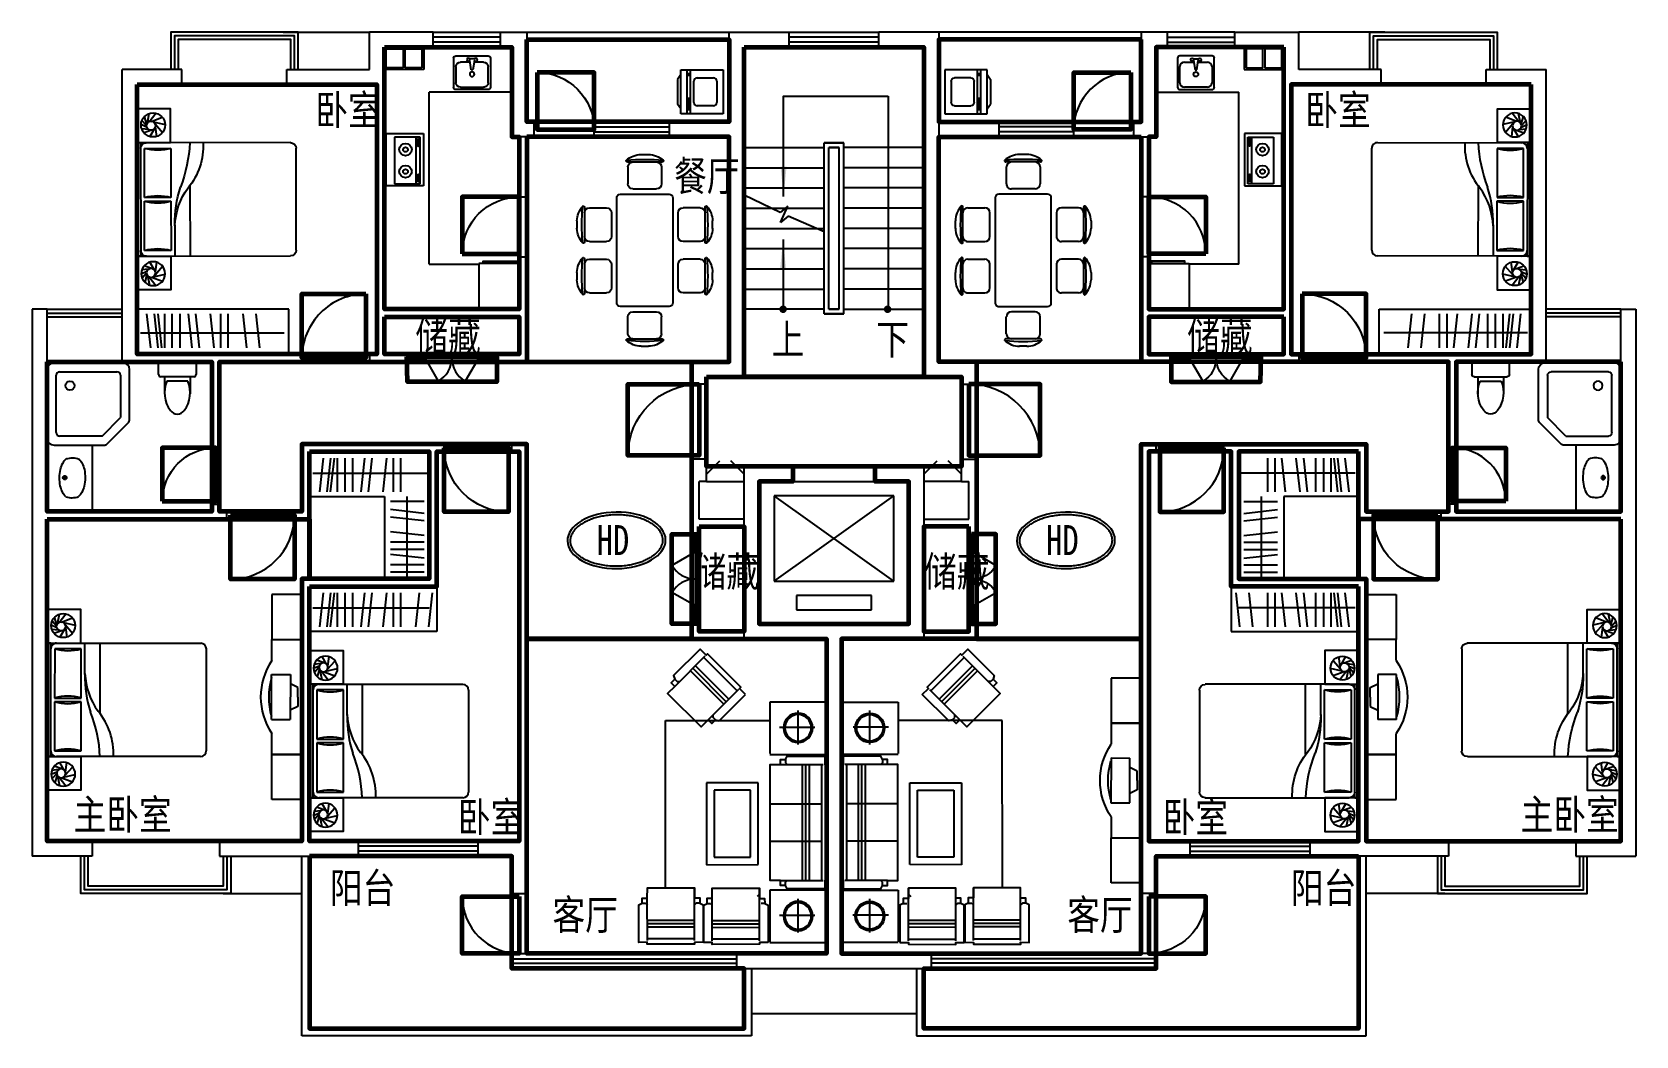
# Model space of a CAD drawing. Extents: x -631100 to -609700, y -675754 to -662354.
import ezdxf
from ezdxf.enums import TextEntityAlignment as Align

# ---------------------------------------------------------------- set-up
doc = ezdxf.new("R2010")
doc.units = 0
doc.header["$LTSCALE"] = 1000
doc.header["$MEASUREMENT"] = 0
doc.linetypes.add('HIDDEN2', pattern=[4, 3, -1])
doc.layers.get('0').update_dxf_attribs({"linetype": 'CONTINUOUS'})
for name, color, linetype in [('F', 8, 'CONTINUOUS'), ('F1', 223, 'CONTINUOUS'), ('FUR', 8, 'CONTINUOUS'), ('PUB_TEXT', 7, 'CONTINUOUS'), ('STAIR', 3, 'CONTINUOUS'), ('WALL', 2, 'CONTINUOUS'), ('WINDOW', 4, 'CONTINUOUS'), ('WINDOW_TEXT', 7, 'CONTINUOUS'), ('厨卫', 223, 'CONTINUOUS')]:
    doc.layers.add(name, color=color, linetype=linetype)
for name, color, linetype, lineweight in [('GT_储藏间', 50, 'CONTINUOUS', 60), ('GT_卧室', 1, 'CONTINUOUS', 60), ('GT_卫生间', 5, 'CONTINUOUS', 60), ('GT_厨房', 4, 'CONTINUOUS', 60), ('GT_客厅', 2, 'CONTINUOUS', 60), ('GT_楼梯', 130, 'CONTINUOUS', 60), ('GT_电梯', 150, 'CONTINUOUS', 60), ('GT_衣帽间', 90, 'CONTINUOUS', 60), ('GT_过道', 30, 'CONTINUOUS', 60), ('GT_门', 3, 'CONTINUOUS', 60), ('GT_阳台', 6, 'CONTINUOUS', 60), ('GT_餐厅', 3, 'CONTINUOUS', 60)]:
    doc.layers.add(name, color=color, linetype=linetype, lineweight=lineweight)
doc.styles.add('-黑体', font='simhei.ttf', dxfattribs={"width": 0.8})
doc.styles.add('DIM_FONT', font='ZBTXT.shx', dxfattribs={"width": 0.8})
doc.styles.add('SIMPLEX', font='SIMPLEX.SHX')

msp = doc.modelspace()

# ---------------------------------------------------------------- texts
at = {"layer": 'F1', "width": 0.8, "flags": 9}
for tag, s in [('XSIZE', '700'), ('YSIZE', '500')]:
    msp.add_attdef(tag, (-626377, -664057), s, height=0.5, rotation=90, dxfattribs=at)
at = {"layer": 'F1', "text_generation_flag": 4, "width": 0.8, "flags": 9}
for tag, s in [('XSIZE', '700'), ('YSIZE', '500')]:
    msp.add_attdef(tag, (-614424, -664057), s, height=0.5, rotation=90, dxfattribs=at)
at = {"layer": 'PUB_TEXT', "style": '-黑体', "width": 0.8}
for s, p in [('卧室', (-627322, -663594)), ('卧室', (-614113, -663594)), ('餐厅', (-622534, -664475)), ('上', (-621233, -666656)), ('下', (-619837, -666656)), ('HD', (-623568, -669335, 0)), ('HD', (-617571, -669335, 0)), ('储藏', (-622273, -669755)), ('储藏', (-619198, -669755)), ('主卧室', (-630547, -673000)), ('卧室', (-625419, -673033)), ('卧室', (-616016, -673033)), ('主卧室', (-611239, -673000)), ('阳台', (-627126, -673978)), ('阳台', (-614303, -673978)), ('客厅', (-624157, -674337)), ('客厅', (-617288, -674337))]:
    msp.add_text(s, height=400, rotation=0, dxfattribs=at).set_placement(p)
for p in [(-625550, -666404), (-615251, -666404)]:
    msp.add_text('储藏', height=400, rotation=0, dxfattribs=at).set_placement(p, align=Align.MIDDLE)

# ---------------------------------------------------------------- blocks, each defined once
blk = doc.blocks.new('W')
at = {"linetype": 'ByBlock'}
for p, q in [((0, 0), (0, 568.1)), ((0, 568.1), (589.95, 568.1)), ((109.25, 218.5), (109.25, 437)), ((152.95, 480.7), (437, 480.7)), ((480.7, 437), (480.7, 218.5)), ((589.95, 568.1), (589.95, 0)), ((589.95, 131.1), (0, 131.1)), ((589.95, 87.4), (0, 87.4)), ((589.95, 0), (0, 0)), ((87.4, 109.25), (43.7, 109.25)), ((65.55, 0), (131.1, -43.7)), ((437, 174.8), (152.95, 174.8)), ((546.25, 109.25), (371.45, 109.25)), ((524.4, 0), (458.85, -43.7)), ((131.1, -43.7), (458.85, -43.7))]:
    blk.add_line(p, q, dxfattribs=at)
for centre, start, end in [((152.95, 437), 90, 180), ((437, 437), 0, 90), ((152.95, 218.5), 180, 270), ((437, 218.5), 270, 0)]:
    blk.add_arc(centre, 43.7, start, end, dxfattribs=at)
blk = doc.blocks.new('A$C64F41B9B')
at = {"layer": 'F1'}
for p, q in [((513, 257), (516, 255)), ((516, 251), (516, 254))]:
    blk.add_line(p, q, dxfattribs=at)
for points in [[(12, 256, 0.172546), (14, 87, 0.726395)], [(12, 256, -0.098208), (73, 303, -0.066287), (156, 332, -0.052428), (266, 342, -0.052428), (376, 330, -0.066287), (459, 300, -0.093876), (516, 254, -0.171377)], [(518, 252, -0.172546), (514, 82, -0.726395)], [(513, 82, -0.091341), (457, 39, -0.066287), (374, 11, -0.052428), (263, 0, -0.052428), (153, 13, -0.066287), (70, 43, -0.091756), (14, 87, -0.171377)]]:
    blk.add_lwpolyline(points, format="xyb", dxfattribs=at)
for radius in [25, 15]:
    blk.add_circle((266, 272), radius, dxfattribs=at)
blk.add_arc((515, 254), 1, 359.4693, 48.1469, dxfattribs=at)
at = {"layer": 'F1', "style": 'DIM_FONT', "oblique": -180, "text_generation_flag": 4, "width": 0.8, "flags": 9}
for tag in ['XSIZE', 'YSIZE', 'XSIZE', 'YSIZE']:
    blk.add_attdef(tag, (266, 342), '', height=0.5, rotation=179.4693, dxfattribs=at)
blk = doc.blocks.new('A$C6A1B0631')
at = {"layer": 'F1'}
for p, q in [((0, 527), (0, 667)), ((30, 697), (470, 697)), ((500, 667), (500, 527)), ((470, 497), (30, 497)), ((80, 497), (80, 267)), ((390, 437), (110, 437)), ((420, 497), (420, 267))]:
    blk.add_line(p, q, dxfattribs=at)
for centre, radius, start, end in [((30, 667), 30, 90, 180), ((470, 667), 30, 0, 90), ((30, 527), 30, 180, 270), ((477, 284), 398, 157.4505, 216.6381), ((23, 284), 398, 323.3619, 22.5495), ((470, 527), 30, 270, 0), ((250, 108), 110, 213.4509, 326.5491)]:
    blk.add_arc(centre, radius, start, end, dxfattribs=at)
blk = doc.blocks.new('A$C505D2F39')
at = {"layer": 'F1'}
for p, q in [((526, 301), (0, 301)), ((0, 301), (0, 0)), ((250, 276), (25, 276)), ((25, 276), (25, 25)), ((250, 25), (250, 276)), ((501, 276), (276, 276)), ((276, 276), (276, 25)), ((501, 25), (501, 276)), ((526, 0), (526, 301)), ((0, 0), (526, 0)), ((25, 25), (250, 25)), ((276, 25), (501, 25))]:
    blk.add_line(p, q, dxfattribs=at)
blk = doc.blocks.new('M_E31EAW')
at = {"color": 0, "linetype": 'ByBlock'}
for p, q in [((0, 215), (0, -215)), ((419, 245), (31, 245)), ((143, 215), (358, 215)), ((450, -215), (450, 215)), ((41, -31), (41, 31)), ((184, 10), (61, 31)), ((82, 26), (82, 153)), ((184, -10), (184, 10)), ((419, 153), (419, -153)), ((61, -31), (184, -10)), ((82, -153), (82, -26)), ((31, -245), (419, -245)), ((358, -215), (143, -215))]:
    blk.add_line(p, q, dxfattribs=at)
for centre, radius in [((51, 51), 20.5), ((245, 0), 30.7), ((51, -51), 20.5)]:
    blk.add_circle(centre, radius, dxfattribs=at)
for centre, radius, start, end in [((31, 215), 30.7, 90, 180), ((143, 153), 61.4, 90, 180), ((358, 153), 61.4, 0, 90), ((419, 215), 30.7, 0, 90), ((143, -153), 61.4, 180, 270), ((358, -153), 61.4, 270, 0), ((31, -215), 30.7, 180, 270), ((419, -215), 30.7, 270, 0)]:
    blk.add_arc(centre, radius, start, end, dxfattribs=at)
at = {"style": 'DIM_FONT', "width": 0.8, "flags": 9}
for tag in ['XSIZE', 'YSIZE']:
    blk.add_attdef(tag, (0, 0), '', height=0.5, dxfattribs=at)
blk = doc.blocks.new('A$C11B17B17')
at = {"layer": 'FUR'}
for p, q in [((887, 1809), (986, 1809)), ((1574, 1809), (1673, 1809)), ((707, 1709), (1167, 1709)), ((712, 1641), (712, 1416)), ((1162, 1641), (1162, 1416)), ((1393, 1709), (1853, 1709)), ((1398, 1641), (1398, 1416)), ((1848, 1641), (1848, 1416)), ((779, 1349), (1094, 1349)), ((1466, 1349), (1781, 1349)), ((100, 1134), (100, 674)), ((167, 1129), (392, 1129)), ((530, 1229), (530, 579)), ((1980, 1279), (580, 1279)), ((2030, 579), (2030, 1229)), ((2392, 1129), (2167, 1129)), ((2460, 1134), (2460, 674)), ((0, 954), (0, 855)), ((460, 1062), (460, 747)), ((2100, 1062), (2100, 747)), ((2560, 954), (2560, 855)), ((167, 679), (392, 679)), ((2392, 679), (2167, 679)), ((580, 529), (1980, 529)), ((1094, 460), (779, 460)), ((1781, 460), (1466, 460)), ((712, 167), (712, 392)), ((1162, 167), (1162, 392)), ((1398, 167), (1398, 392)), ((1848, 167), (1848, 392)), ((1167, 100), (707, 100)), ((986, 0), (887, 0)), ((1853, 100), (1393, 100)), ((1673, 0), (1574, 0))]:
    blk.add_line(p, q, dxfattribs=at)
for centre, radius, start, end in [((697, 1725), 10, 130.7265, 202.67), ((707, 1729), 20, 202.67, 270), ((897, 1493), 316, 91.7651, 130.7265), ((937, -969), 2713, 84.8023, 95.1977), ((976, 1493), 316, 49.2735, 88.2349), ((1167, 1729), 20, 270, 337.33), ((1176, 1725), 10, 337.33, 49.2735), ((1384, 1725), 10, 130.7265, 202.67), ((1393, 1729), 20, 202.67, 270), ((1584, 1493), 316, 91.7651, 130.7265), ((1623, -969), 2713, 84.8023, 95.1977), ((1663, 1493), 316, 49.2735, 88.2349), ((1853, 1729), 20, 270, 337.33), ((1863, 1725), 10, 337.33, 49.2735), ((779, 1641), 67.5, 90, 180), ((1094, 1641), 67.5, 0, 90), ((1466, 1641), 67.5, 90, 180), ((1781, 1641), 67.5, 0, 90), ((779, 1416), 67.5, 180, 270), ((1094, 1416), 67.5, 270, 0), ((1466, 1416), 67.5, 180, 270), ((1781, 1416), 67.5, 270, 0), ((315, 944), 316, 139.2735, 178.2349), ((2778, 904), 2713, 174.8023, 185.1977), ((84, 1143), 10, 67.33, 139.2735), ((80, 1134), 20, 0, 67.33), ((167, 1062), 67.5, 90, 180), ((392, 1062), 67.5, 0, 90), ((580, 1229), 50, 90, 180), ((1980, 1229), 50, 0, 90), ((2167, 1062), 67.5, 90, 180), ((2392, 1062), 67.5, 0, 90), ((2480, 1134), 20, 112.67, 180), ((2476, 1143), 10, 40.7265, 112.67), ((-218, 904), 2713, 354.8023, 5.1977), ((2245, 944), 316, 1.7651, 40.7265), ((315, 864), 316, 181.7651, 220.7265), ((84, 665), 10, 220.7265, 292.67), ((80, 674), 20, 292.67, 0), ((167, 747), 67.5, 180, 270), ((392, 747), 67.5, 270, 0), ((2167, 747), 67.5, 180, 270), ((2392, 747), 67.5, 270, 0), ((2480, 674), 20, 180, 247.33), ((2476, 665), 10, 247.33, 319.2735), ((2245, 864), 316, 319.2735, 358.2349), ((580, 579), 50, 180, 270), ((779, 392), 67.5, 90, 180), ((1094, 392), 67.5, 0, 90), ((1466, 392), 67.5, 90, 180), ((1781, 392), 67.5, 0, 90), ((1980, 579), 50, 270, 0), ((697, 84), 10, 157.33, 229.2735), ((707, 80), 20, 90, 157.33), ((937, 2778), 2713, 264.8023, 275.1977), ((897, 315), 316, 229.2735, 268.2349), ((779, 167), 67.5, 180, 270), ((976, 315), 316, 271.7651, 310.7265), ((1094, 167), 67.5, 270, 0), ((1167, 80), 20, 22.67, 90), ((1176, 84), 10, 310.7265, 22.67), ((1384, 84), 10, 157.33, 229.2735), ((1393, 80), 20, 90, 157.33), ((1623, 2778), 2713, 264.8023, 275.1977), ((1584, 315), 316, 229.2735, 268.2349), ((1466, 167), 67.5, 180, 270), ((1663, 315), 316, 271.7651, 310.7265), ((1781, 167), 67.5, 270, 0), ((1853, 80), 20, 22.67, 90), ((1863, 84), 10, 310.7265, 22.67)]:
    blk.add_arc(centre, radius, start, end, dxfattribs=at)
blk = doc.blocks.new('-CG')
for p, q in [((-370, 366), (384, 366)), ((-370, -333), (-370, 355)), ((7, 232), (7, -220)), ((384, 366), (384, -333)), ((-240, 1), (232, 1)), ((384, -333), (-370, -333))]:
    blk.add_line(p, q)
for radius in [196, 176]:
    blk.add_circle((7, 11), radius)
blk = doc.blocks.new('12PCOU13')
at = {"color": 0, "linetype": 'ByBlock'}
for p, q in [((23, 34), (2, 34)), ((3, -34), (3, 34)), ((10, 34), (10, -34)), ((12, 34), (12, -34)), ((14, 34), (14, -34)), ((24, 35), (23, 34)), ((27, 34), (23, 34)), ((24, 37), (24, 35)), ((33, 11), (3, 11)), ((33, -11), (3, -11)), ((23, -34), (2, -34)), ((27, -34), (23, -34)), ((24, -35), (23, -34)), ((24, -37), (24, -35))]:
    blk.add_line(p, q, dxfattribs=at)
blk.add_lwpolyline([(1, -39), (1, -34), (0, -34), (0, 34), (1, 34), (1, 39), (23, 39), (24, 37), (27, 37), (27, 34), (33, 34), (33, -34), (27, -34), (27, -37), (24, -37), (23, -39)], close=True, dxfattribs=at)
blk = doc.blocks.new('-SOF5')
at = {"xscale": 22.75, "yscale": 22.75, "zscale": 22.75}
blk.add_blockref('12PCOU13', (-6, 890), dxfattribs=at)
blk = doc.blocks.new('A$C4D997442')
at = {"layer": 'FUR', "linetype": 'ByBlock'}
for p, q in [((1504, 3882), (922, 3641)), ((1495, 3903), (1765, 3251)), ((913, 3662), (1130, 3136)), ((982, 3494), (1565, 3735)), ((1000, 3452), (1582, 3693)), ((1017, 3410), (1600, 3651)), ((705, 3547), (123, 3305)), ((696, 3568), (966, 2916)), ((1750, 3467), (1708, 3449)), ((114, 3326), (331, 2801)), ((183, 3158), (766, 3399)), ((201, 3116), (783, 3357)), ((218, 3074), (801, 3315)), ((1083, 3191), (1096, 3220)), ((1721, 3332), (1691, 3344)), ((909, 3114), (879, 3126)), ((951, 3131), (909, 3114)), ((1041, 3173), (1083, 3191)), ((242, 2838), (284, 2855)), ((284, 2855), (297, 2885)), ((2518, 696), (1867, 966)), ((2082, 951), (2065, 909)), ((2065, 909), (2077, 879)), ((2025, 218), (2266, 801)), ((2067, 201), (2308, 783)), ((2109, 183), (2350, 766)), ((2497, 705), (2256, 123)), ((2277, 114), (1752, 331)), ((1789, 242), (1806, 284)), ((1806, 284), (1836, 297))]:
    blk.add_line(p, q, dxfattribs=at)
at = {"layer": 'FUR'}
for p, q in [((1231, 2692), (1867, 2955)), ((1362, 2638), (1813, 2824)), ((1813, 2824), (2155, 1999)), ((1867, 2955), (2285, 1945)), ((1650, 1681), (1231, 2692)), ((1704, 1812), (1362, 2638)), ((2285, 1945), (1650, 1681)), ((2155, 1999), (1704, 1812))]:
    blk.add_line(p, q, dxfattribs=at)
at = {"layer": 'FUR', "linetype": 'HIDDEN2'}
for p, q in [((609, 2768), (1464, 705)), ((1464, 705), (2749, 1237))]:
    blk.add_line(p, q, dxfattribs=at)
at = {"layer": 'FUR', "linetype": 'ByBlock'}
for points in [[(1592, 3968), (1486, 3924), (1478, 3945), (895, 3704), (904, 3683), (799, 3639), (991, 3177), (1041, 3173), (1067, 3110), (1130, 3136), (1183, 3010), (1765, 3251), (1713, 3378), (1776, 3404), (1750, 3467), (1783, 3505)], [(793, 3632), (687, 3589), (679, 3610), (96, 3368), (105, 3347), (0, 3304), (192, 2841), (242, 2838), (268, 2775), (331, 2801), (384, 2675), (966, 2916), (914, 3042), (977, 3068), (951, 3131), (984, 3170)], [(2583, 793), (2539, 687), (2560, 679), (2319, 96), (2298, 105), (2255, 0), (1792, 192), (1789, 242), (1726, 268), (1752, 331), (1626, 384), (1867, 966), (1993, 914), (2019, 977), (2082, 951), (2120, 984)]]:
    blk.add_lwpolyline(points, close=True, dxfattribs=at)
at = {"layer": 'FUR', "rotation": 22.50000000001256}
for p in [(2096, 3780), (3057, 1459)]:
    blk.add_blockref('-CG', p, dxfattribs=at)
at = {"layer": 'FUR', "xscale": -1, "rotation": 22.50000000001256}
blk.add_blockref('-SOF5', (3260, 1960), dxfattribs=at)
blk = doc.blocks.new('M_C5')
for p, q in [((-54, -14), (-154, 45)), ((-71, 21), (-106, 120)), ((-60, 63), (-50, 152)), ((-28, 86), (7, 160)), ((-9, 88), (59, 149)), ((12, 83), (112, 114)), ((26, 75), (152, 50)), ((42, 53), (156, -35)), ((48, 21), (102, -123)), ((-26, -30), (-153, -47)), ((14, -26), (-99, -126)), ((41, -2), (5, -160))]:
    blk.add_line(p, q)
for centre, radius in [((0, 0), 160), ((-11, 28), 60)]:
    blk.add_circle(centre, radius)
at = {"width": 0.8, "flags": 9}
for tag in ['XSIZE', 'YSIZE']:
    blk.add_attdef(tag, (0, 0), '', height=0.5, dxfattribs=at)
blk = doc.blocks.new('A$C20066346')
at = {"layer": 'FUR'}
for p, q in [((0, 2133), (0, 2733)), ((0, 2733), (400, 2733)), ((400, 2733), (400, 2133)), ((0, 600), (0, 2134)), ((0, 2134), (400, 2134)), ((400, 2133), (0, 2133)), ((400, 2134), (400, 1853)), ((400, 880), (400, 600)), ((400, 600), (0, 600)), ((400, 600), (0, 600)), ((0, 600), (0, 0)), ((400, 0), (400, 600)), ((0, 0), (400, 0))]:
    blk.add_line(p, q, dxfattribs=at)
at = {"layer": 'FUR', "linetype": 'ByBlock'}
for p, q in [((54, 1492), (154, 1542)), ((404, 1667), (154, 1667)), ((154, 1067), (154, 1667)), ((404, 1667), (404, 1067)), ((54, 1367), (54, 1492)), ((54, 1367), (54, 1242)), ((54, 1242), (154, 1192)), ((404, 1067), (154, 1067))]:
    blk.add_line(p, q, dxfattribs=at)
at = {"layer": 'FUR'}
blk.add_arc((-315, 1367), 865, 325.7553, 34.2447, dxfattribs=at)
at = {"layer": 'FUR', "linetype": 'ByBlock'}
blk.add_arc((-483, 1367), 925, 343.6295, 16.3705, dxfattribs=at)
blk = doc.blocks.new('BED2')
at = {"layer": 'FUR'}
for p, q in [((-2124, -681), (-2124, 681)), ((-2049, 757), (-126, 757)), ((-101, 681), (-454, 681)), ((-454, 681), (-454, 25)), ((-101, 25), (-101, 681)), ((-50, 757), (-50, -757)), ((-50, 757), (0, 757)), ((0, 757), (0, -757)), ((-707, 177), (-707, -757)), ((-454, 25), (-101, 25)), ((-101, -25), (-454, -25)), ((-454, -25), (-454, -681)), ((-101, -681), (-101, -25)), ((-505, -341), (-505, -757)), ((-126, -757), (-2049, -757)), ((-454, -681), (-101, -681)), ((-50, -757), (0, -757))]:
    blk.add_line(p, q, dxfattribs=at)
for centre, radius, start, end in [((-2049, 681), 75.7, 90, 180), ((6, 719), 892, 177.5673, 219.5461), ((1149, 842), 1857, 182.616, 201.4069), ((-278, 1287), 631, 253.7398, 286.2602), ((-126, 681), 75.7, 0, 90), ((-1432, -394), 928, 2.5398, 36.0403), ((-2088, -320), 1584, 359.2582, 17.8034), ((-278, -580), 631, 73.7398, 106.2602), ((-278, 580), 631, 253.7398, 286.2602), ((-2049, -681), 75.7, 180, 270), ((-278, -1287), 631, 73.7398, 106.2602), ((-126, -681), 75.7, 270, 0)]:
    blk.add_arc(centre, radius, start, end, dxfattribs=at)
blk = doc.blocks.new('_WBLK')
for p, q in [((-0.5, 0.5), (0.5, 0.5)), ((0.5, 0.167), (-0.5, 0.167)), ((0.5, -0.167), (-0.5, -0.167)), ((-0.5, -0.5), (0.5, -0.5))]:
    blk.add_line(p, q)
at = {"layer": 'WINDOW_TEXT', "style": 'SIMPLEX', "flags": 9}
blk.add_attdef('A', text='', height=1, dxfattribs=at).set_placement((0, 1.5), align=Align.MIDDLE)
blk = doc.blocks.new('_ARROW')
blk.add_solid([(0, 0), (-1, 0.1), (-1, -0.1)])
blk = doc.blocks.new('_DBLK')
blk.add_line((-0.45, 0), (-0.45, -0.95))
blk.add_arc((-0.45, 0), 0.95, 270, 0)
at = {"layer": 'WINDOW_TEXT', "style": 'SIMPLEX', "flags": 9}
blk.add_attdef('A', text='', height=1, dxfattribs=at).set_placement((0, 1.5), align=Align.MIDDLE)
blk = doc.blocks.new('M_A7VJZ')
for p, q in [((-0.5, 0), (-0.146, -0.354)), ((0.5, 0), (0.146, -0.354))]:
    blk.add_line(p, q)
blk = doc.blocks.new('M_A8WDW')
for p, q in [((-0.5, 0.011), (-0.299, 0.011)), ((-0.3, 0), (-0.15, -0.26)), ((-0.299, -0.013), (-0.299, 0.013)), ((0.3, 0), (0.15, -0.26)), ((0.299, -0.013), (0.299, 0.013)), ((0.299, 0.011), (0.5, 0.011)), ((-0.5, -0.011), (-0.299, -0.011)), ((0.299, -0.011), (0.5, -0.011))]:
    blk.add_line(p, q)
for centre, start, end in [((-0.3, 0), 300, 0), ((0.3, 0), 180, 240)]:
    blk.add_arc(centre, 0.3, start, end)
blk = doc.blocks.new('M_E27FMO')
at = {"color": 0, "linetype": 'ByBlock'}
for p, q in [((-186, 1), (-550, 1)), ((-600, -49), (-600, -549)), ((-533, -508), (-533, -91)), ((-508, -66), (-200, -66)), ((-66, -199), (-200, -66)), ((-10, -162), (-162, -9)), ((-66, -199), (-66, -508)), ((0, -549), (0, -186)), ((-91, -533), (-508, -533)), ((-550, -599), (-50, -599))]:
    blk.add_line(p, q, dxfattribs=at)
blk.add_circle((-433, -433), 33.3, dxfattribs=at)
for centre, radius, start, end in [((-550, -49), 50, 90, 180), ((-186, -33), 33.3, 45, 90), ((-508, -91), 25, 90, 180), ((-33, -186), 33.3, 0, 45), ((-550, -549), 50, 180, 270), ((-508, -508), 25, 180, 270), ((-91, -508), 25, 270, 0), ((-50, -549), 50, 270, 0)]:
    blk.add_arc(centre, radius, start, end, dxfattribs=at)
at = {"style": 'DIM_FONT', "width": 0.8, "flags": 9}
for tag in ['XSIZE', 'YSIZE']:
    blk.add_attdef(tag, (0, 0), '', height=0.5, dxfattribs=at)

# ---------------------------------------------------------------- linework, layer by layer
at = {"layer": 'F1'}
for p, q in [((-624700, -663154), (-625800, -663154)), ((-625800, -665454), (-625800, -663154)), ((-616100, -663154), (-615000, -663154)), ((-615000, -665454), (-615000, -663154)), ((-625921, -663758), (-626264, -663758)), ((-626264, -663758), (-626264, -664381)), ((-625977, -664381), (-625977, -663758)), ((-625953, -663783), (-625943, -663783)), ((-625928, -663800), (-625945, -663800)), ((-625945, -663800), (-625945, -663865)), ((-625928, -663865), (-625928, -663800)), ((-625921, -664381), (-625921, -663758)), ((-614880, -664381), (-614880, -663758)), ((-614880, -663758), (-614537, -663758)), ((-614872, -663865), (-614872, -663800)), ((-614872, -663800), (-614856, -663800)), ((-614847, -663783), (-614858, -663783)), ((-614856, -663800), (-614856, -663865)), ((-614824, -664381), (-614824, -663758)), ((-614537, -663758), (-614537, -664381)), ((-625955, -663875), (-625943, -663875)), ((-625945, -663865), (-625928, -663865)), ((-614856, -663865), (-614872, -663865)), ((-614846, -663875), (-614858, -663875)), ((-626264, -664381), (-625921, -664381)), ((-625955, -664348), (-625943, -664348)), ((-625953, -664256), (-625943, -664256)), ((-625945, -664273), (-625945, -664338)), ((-625928, -664273), (-625945, -664273)), ((-625945, -664338), (-625928, -664338)), ((-625928, -664338), (-625928, -664273)), ((-614537, -664381), (-614880, -664381)), ((-614872, -664273), (-614856, -664273)), ((-614872, -664338), (-614872, -664273)), ((-614856, -664338), (-614872, -664338)), ((-614847, -664256), (-614858, -664256)), ((-614846, -664348), (-614858, -664348)), ((-614856, -664273), (-614856, -664338)), ((-625800, -665454), (-625140, -665454)), ((-625140, -665444), (-625140, -666054)), ((-624600, -665444), (-625140, -665444)), ((-616200, -665444), (-615660, -665444)), ((-615660, -665444), (-615660, -666054)), ((-615000, -665454), (-615660, -665454)), ((-630300, -667867), (-630300, -668754)), ((-610500, -667867), (-610500, -668754))]:
    msp.add_line(p, q, dxfattribs=at)
at = {"layer": 'F1', "linetype": 'Continuous'}
for p, q in [((-626377, -664407), (-626377, -663707)), ((-626377, -663707), (-625877, -663707)), ((-625877, -663707), (-625877, -664407)), ((-614424, -663707), (-614924, -663707)), ((-614924, -663707), (-614924, -664407)), ((-614424, -664407), (-614424, -663707)), ((-625877, -664407), (-626377, -664407)), ((-614924, -664407), (-614424, -664407))]:
    msp.add_line(p, q, dxfattribs=at)
at = {"layer": 'F1'}
for points in [[(-625953, -663783, 0.259034), (-625957, -663785, 0.076276), (-625962, -663797, 0.036515), (-625964, -663810, 0.026615), (-625965, -663829, 0.026615), (-625964, -663848, 0.036515), (-625962, -663862, 0.076276), (-625957, -663873, 0.259034), (-625953, -663875, 0.078462), (-625952, -663875, 0.056762)], [(-625943, -663783, 0.259034), (-625946, -663785, 0.076276), (-625951, -663797, 0.036515), (-625954, -663810, 0.026615), (-625955, -663829, 0.026615), (-625954, -663848, 0.036515), (-625951, -663862, 0.076276), (-625946, -663873, 0.259034), (-625943, -663875, 0.259034), (-625939, -663873, 0.056762), (-625935, -663865, 0.036515)], [(-625934, -663800, 0.008736), (-625935, -663797, 0.076276), (-625939, -663785, 0.259034), (-625943, -663783, 0.259034)], [(-614867, -663800, -0.008736), (-614866, -663797, -0.076276), (-614861, -663785, -0.259034), (-614858, -663783, -0.259034)], [(-614858, -663783, -0.259034), (-614854, -663785, -0.076276), (-614849, -663797, -0.036515), (-614847, -663810, -0.026615), (-614846, -663829, -0.026615), (-614847, -663848, -0.036515), (-614849, -663862, -0.076276), (-614854, -663873, -0.259034), (-614858, -663875, -0.259034), (-614861, -663873, -0.056762), (-614865, -663865, -0.036515)], [(-614847, -663783, -0.259034), (-614844, -663785, -0.076276), (-614839, -663797, -0.036515), (-614837, -663810, -0.026615), (-614835, -663829, -0.026615), (-614837, -663848, -0.036515), (-614839, -663862, -0.076276), (-614844, -663873, -0.259034), (-614847, -663875, -0.078462), (-614849, -663875, -0.056762)], [(-625953, -664256, 0.259034), (-625957, -664258, 0.076276), (-625962, -664270, 0.036515), (-625964, -664283, 0.026615), (-625965, -664302, 0.026615), (-625964, -664321, 0.036515), (-625962, -664335, 0.076276), (-625957, -664346, 0.259034), (-625953, -664348, 0.078462), (-625952, -664348, 0.056762)], [(-625943, -664256, 0.259034), (-625946, -664258, 0.076276), (-625951, -664270, 0.036515), (-625954, -664283, 0.026615), (-625955, -664302, 0.026615), (-625954, -664321, 0.036515), (-625951, -664335, 0.076276), (-625946, -664346, 0.259034), (-625943, -664348, 0.259034), (-625939, -664346, 0.056762), (-625935, -664338, 0.036515)], [(-625934, -664273, 0.008736), (-625935, -664270, 0.076276), (-625939, -664258, 0.259034), (-625943, -664256, 0.259034)], [(-614867, -664273, -0.008736), (-614866, -664270, -0.076276), (-614861, -664258, -0.259034), (-614858, -664256, -0.259034)], [(-614858, -664256, -0.259034), (-614854, -664258, -0.076276), (-614849, -664270, -0.036515), (-614847, -664283, -0.026615), (-614846, -664302, -0.026615), (-614847, -664321, -0.036515), (-614849, -664335, -0.076276), (-614854, -664346, -0.259034), (-614858, -664348, -0.259034), (-614861, -664346, -0.056762), (-614865, -664338, -0.036515)], [(-614847, -664256, -0.259034), (-614844, -664258, -0.076276), (-614839, -664270, -0.036515), (-614837, -664283, -0.026615), (-614835, -664302, -0.026615), (-614837, -664321, -0.036515), (-614839, -664335, -0.076276), (-614844, -664346, -0.259034), (-614847, -664348, -0.078462), (-614849, -664348, -0.056762)]]:
    msp.add_lwpolyline(points, format="xyb", dxfattribs=at)
for points in [[(-625082, -665437), (-625082, -665412), (-624635, -665412), (-624635, -665437)], [(-615719, -665437), (-615719, -665412), (-616166, -665412), (-616166, -665437)]]:
    msp.add_lwpolyline(points, close=True, dxfattribs=at)
at = {"layer": 'F1', "linetype": 'Continuous'}
for centre, radius in [((-626118, -663923), 82.5), ((-626118, -663923), 31.6), ((-614683, -663923), 82.5), ((-614683, -663923), 31.6), ((-626118, -664216), 82.5), ((-626118, -664216), 31.6), ((-614683, -664216), 82.5), ((-614683, -664216), 31.6)]:
    msp.add_circle(centre, radius, dxfattribs=at)
at = {"layer": 'FUR'}
for p, q in [((-627676, -666054), (-629700, -666054)), ((-629517, -666567), (-629567, -666117)), ((-629417, -666567), (-629467, -666117)), ((-629370, -666567), (-629420, -666117)), ((-629329, -666567), (-629329, -666117)), ((-629229, -666567), (-629229, -666117)), ((-629123, -666567), (-629123, -666117)), ((-628965, -666567), (-629015, -666117)), ((-628865, -666567), (-628915, -666117)), ((-628670, -666567), (-628720, -666117)), ((-628582, -666567), (-628582, -666117)), ((-628482, -666567), (-628482, -666117)), ((-628234, -666567), (-628284, -666117)), ((-628060, -666567), (-628110, -666117)), ((-627676, -666654), (-627676, -666054)), ((-613125, -666054), (-611101, -666054)), ((-613125, -666654), (-613125, -666054)), ((-612741, -666567), (-612691, -666117)), ((-612567, -666567), (-612517, -666117)), ((-612319, -666567), (-612319, -666117)), ((-612219, -666567), (-612219, -666117)), ((-612131, -666567), (-612081, -666117)), ((-611936, -666567), (-611886, -666117)), ((-611836, -666567), (-611786, -666117)), ((-611677, -666567), (-611677, -666117)), ((-611572, -666567), (-611572, -666117)), ((-611472, -666567), (-611472, -666117)), ((-611431, -666567), (-611381, -666117)), ((-611384, -666567), (-611334, -666117)), ((-611284, -666567), (-611234, -666117)), ((-629655, -666367), (-627737, -666367)), ((-611146, -666367), (-613064, -666367)), ((-627217, -668041), (-627267, -668491)), ((-627117, -668041), (-627167, -668491)), ((-627071, -668041), (-627121, -668491)), ((-627029, -668041), (-627029, -668491)), ((-626929, -668041), (-626929, -668491)), ((-626824, -668041), (-626824, -668491)), ((-626665, -668041), (-626715, -668491)), ((-626565, -668041), (-626615, -668491)), ((-626371, -668041), (-626421, -668491)), ((-626283, -668041), (-626283, -668491)), ((-626183, -668041), (-626183, -668491)), ((-614618, -668041), (-614618, -668491)), ((-614518, -668041), (-614518, -668491)), ((-614430, -668041), (-614380, -668491)), ((-614236, -668041), (-614186, -668491)), ((-614136, -668041), (-614086, -668491)), ((-613977, -668041), (-613977, -668491)), ((-613871, -668041), (-613871, -668491)), ((-613771, -668041), (-613771, -668491)), ((-613730, -668041), (-613680, -668491)), ((-613683, -668041), (-613633, -668491)), ((-613583, -668041), (-613533, -668491)), ((-627355, -668241), (-625800, -668241)), ((-613446, -668241), (-615000, -668241)), ((-627400, -668554), (-626400, -668554)), ((-626400, -668554), (-626400, -669654)), ((-625867, -668620), (-626317, -668620)), ((-625867, -668779), (-626317, -668729)), ((-626100, -668554), (-626100, -669654)), ((-614934, -668620), (-614484, -668620)), ((-614934, -668779), (-614484, -668729)), ((-614700, -668554), (-614700, -669654)), ((-613400, -668554), (-614400, -668554)), ((-614400, -668554), (-614400, -669654)), ((-625867, -668879), (-626317, -668829)), ((-614934, -668879), (-614484, -668829)), ((-625867, -669073), (-626317, -669023)), ((-625867, -669161), (-626317, -669161)), ((-614934, -669073), (-614484, -669023)), ((-614934, -669161), (-614484, -669161)), ((-625867, -669261), (-626317, -669261)), ((-625867, -669376), (-626317, -669326)), ((-614934, -669261), (-614484, -669261)), ((-614934, -669376), (-614484, -669326)), ((-625867, -669464), (-626317, -669464)), ((-625867, -669564), (-626317, -669564)), ((-614934, -669464), (-614484, -669464)), ((-614934, -669564), (-614484, -669564)), ((-625700, -669754), (-625700, -670354)), ((-615100, -669754), (-615100, -670354)), ((-627217, -669841), (-627267, -670291)), ((-627117, -669841), (-627167, -670291)), ((-627071, -669841), (-627121, -670291)), ((-627029, -669841), (-627029, -670291)), ((-626929, -669841), (-626929, -670291)), ((-626824, -669841), (-626824, -670291)), ((-626665, -669841), (-626715, -670291)), ((-626565, -669841), (-626615, -670291)), ((-626371, -669841), (-626421, -670291)), ((-626283, -669841), (-626283, -670291)), ((-626183, -669841), (-626183, -670291)), ((-625934, -669841), (-625984, -670291)), ((-625760, -669841), (-625810, -670291)), ((-615040, -669841), (-614990, -670291)), ((-614866, -669841), (-614816, -670291)), ((-614618, -669841), (-614618, -670291)), ((-614518, -669841), (-614518, -670291)), ((-614430, -669841), (-614380, -670291)), ((-614236, -669841), (-614186, -670291)), ((-614136, -669841), (-614086, -670291)), ((-613977, -669841), (-613977, -670291)), ((-613871, -669841), (-613871, -670291)), ((-613771, -669841), (-613771, -670291)), ((-613730, -669841), (-613680, -670291)), ((-613683, -669841), (-613633, -670291)), ((-613583, -669841), (-613533, -670291)), ((-627355, -670041), (-625800, -670041)), ((-613446, -670041), (-615000, -670041)), ((-625700, -670354), (-627400, -670354)), ((-615100, -670354), (-613400, -670354))]:
    msp.add_line(p, q, dxfattribs=at)
for points in [[(-629702, -663828), (-629252, -663828), (-629252, -663378), (-629702, -663378)], [(-611099, -663828), (-611549, -663828), (-611549, -663378), (-611099, -663378)], [(-629700, -665345), (-629250, -665345), (-629250, -665795), (-629700, -665795)], [(-611101, -665345), (-611551, -665345), (-611551, -665795), (-611101, -665795)], [(-630900, -670511), (-630450, -670511), (-630450, -670061), (-630900, -670061)], [(-609900, -670511), (-610350, -670511), (-610350, -670061), (-609900, -670061)], [(-627400, -670610), (-626950, -670610), (-626950, -671060), (-627400, -671060)], [(-613401, -670610), (-613851, -670610), (-613851, -671060), (-613401, -671060)], [(-630900, -672025), (-630450, -672025), (-630450, -672475), (-630900, -672475)], [(-609900, -672025), (-610350, -672025), (-610350, -672475), (-609900, -672475)], [(-627401, -672574), (-626951, -672574), (-626951, -673024), (-627401, -673024)], [(-613400, -672574), (-613850, -672574), (-613850, -673024), (-613400, -673024)]]:
    msp.add_lwpolyline(points, close=True, dxfattribs=at)
at = {"layer": 'GT_储藏间'}
for points in [[(-626400, -666154), (-624600, -666154), (-624600, -666654), (-626400, -666654), (-626400, -666154)], [(-614400, -666154), (-616200, -666154), (-616200, -666654), (-614400, -666654), (-614400, -666154)], [(-622200, -668954), (-621600, -668954), (-621600, -670354), (-622200, -670354), (-622200, -668954)], [(-618600, -668954), (-619200, -668954), (-619200, -670354), (-618600, -670354), (-618600, -668954)]]:
    msp.add_lwpolyline(points, dxfattribs=at)
at = {"layer": 'GT_卧室'}
for points in [[(-629700, -663054), (-626500, -663054), (-626500, -666654), (-629700, -666654), (-629700, -663054)], [(-611100, -663054), (-614300, -663054), (-614300, -666654), (-611100, -666654), (-611100, -663054)], [(-627400, -669754), (-625700, -669754), (-625700, -667954), (-624600, -667954), (-624600, -673154), (-627400, -673154), (-627400, -669754)], [(-613400, -669754), (-615100, -669754), (-615100, -667954), (-616200, -667954), (-616200, -673154), (-613400, -673154), (-613400, -669754)], [(-630900, -668854), (-627400, -668854), (-627400, -669654), (-627500, -669654), (-627500, -673154), (-630900, -673154), (-630900, -668854)], [(-609900, -668854), (-613400, -668854), (-613400, -669654), (-613300, -669654), (-613300, -673154), (-609900, -673154), (-609900, -668854)]]:
    msp.add_lwpolyline(points, dxfattribs=at)
at = {"layer": 'GT_卫生间'}
for points in [[(-630900, -666754), (-628700, -666754), (-628700, -668754), (-630900, -668754), (-630900, -666754)], [(-609900, -666754), (-612100, -666754), (-612100, -668754), (-609900, -668754), (-609900, -666754)]]:
    msp.add_lwpolyline(points, dxfattribs=at)
at = {"layer": 'GT_厨房'}
for points in [[(-626400, -662554), (-624700, -662554), (-624700, -663754), (-624600, -663754), (-624600, -666054), (-626400, -666054), (-626400, -662554)], [(-614400, -662554), (-616100, -662554), (-616100, -663754), (-616200, -663754), (-616200, -666054), (-614400, -666054), (-614400, -662554)]]:
    msp.add_lwpolyline(points, dxfattribs=at)
at = {"layer": 'GT_客厅'}
for points in [[(-624500, -670454), (-620500, -670454), (-620500, -674654), (-624500, -674654), (-624500, -670454)], [(-616300, -670454), (-620300, -670454), (-620300, -674654), (-616300, -674654), (-616300, -670454)]]:
    msp.add_lwpolyline(points, dxfattribs=at)
at = {"layer": 'GT_楼梯'}
msp.add_lwpolyline([(-621600, -662554), (-619200, -662554), (-619200, -666954), (-621600, -666954), (-621600, -662554)], dxfattribs=at)
at = {"layer": 'GT_电梯'}
msp.add_lwpolyline([(-620950, -668154), (-620950, -668354), (-621400, -668354), (-621400, -670254), (-619400, -670254), (-619400, -668354), (-619850, -668354), (-619850, -668154), (-620950, -668154)], dxfattribs=at)
at = {"layer": 'GT_衣帽间'}
for points in [[(-627400, -667954), (-625800, -667954), (-625800, -669654), (-627400, -669654), (-627400, -667954)], [(-613400, -667954), (-615000, -667954), (-615000, -669654), (-613400, -669654), (-613400, -667954)], [(-613400, -667954), (-615000, -667954), (-615000, -669654), (-613400, -669654), (-613400, -667954)]]:
    msp.add_lwpolyline(points, dxfattribs=at)
at = {"layer": 'GT_过道'}
for points in [[(-622300, -666754), (-622300, -670454), (-624500, -670454), (-624500, -667854), (-627500, -667854), (-627500, -668754), (-628600, -668754), (-628600, -666754), (-622300, -666754)], [(-618500, -666754), (-618500, -670454), (-616300, -670454), (-616300, -667854), (-613300, -667854), (-613300, -668754), (-612200, -668754), (-612200, -666754), (-618500, -666754)], [(-622100, -666954), (-618700, -666954), (-618700, -668154), (-622100, -668154), (-622100, -666954)]]:
    msp.add_lwpolyline(points, dxfattribs=at)
at = {"layer": 'GT_门'}
for points in [[(-624360, -662894), (-624360, -663654), (-623600, -663654), (-623600, -662894), (-624360, -662894)], [(-616440, -662894), (-616440, -663654), (-617200, -663654), (-617200, -662894), (-616440, -662894)], [(-625360, -665314), (-624600, -665314), (-624600, -664554), (-625360, -664554), (-625360, -665314)], [(-615440, -665314), (-616200, -665314), (-616200, -664554), (-615440, -664554), (-615440, -665314)], [(-626645, -665849), (-626645, -666704), (-627500, -666704), (-627500, -665849), (-626645, -665849)], [(-614155, -665849), (-614155, -666704), (-613300, -666704), (-613300, -665849), (-614155, -665849)], [(-626100, -666691), (-624900, -666691), (-624900, -667023), (-626093, -667023), (-626100, -666691)], [(-614700, -666691), (-615900, -666691), (-615900, -667023), (-614708, -667023), (-614700, -666691)], [(-622200, -667054), (-622200, -668004), (-623150, -668004), (-623150, -667054), (-622200, -667054)], [(-618600, -667054), (-618600, -668004), (-617650, -668004), (-617650, -667054), (-618600, -667054)], [(-629363, -668616), (-628650, -668616), (-628650, -667904), (-629363, -667904), (-629363, -668616)], [(-625600, -667904), (-624745, -667904), (-624745, -668759), (-625600, -668759), (-625600, -667904)], [(-615200, -667904), (-616055, -667904), (-616055, -668759), (-615200, -668759), (-615200, -667904)], [(-611438, -668616), (-612150, -668616), (-612150, -667904), (-611438, -667904), (-611438, -668616)], [(-628455, -668804), (-627600, -668804), (-627600, -669659), (-628455, -669659), (-628455, -668804)], [(-612345, -668804), (-613200, -668804), (-613200, -669659), (-612345, -669659), (-612345, -668804)], [(-622237, -669054), (-622237, -670254), (-622562, -670254), (-622562, -669054), (-622237, -669054)], [(-618564, -669054), (-618564, -670254), (-618239, -670254), (-618239, -669054), (-618564, -669054)], [(-624600, -673894), (-624600, -674654), (-625360, -674654), (-625360, -673894), (-624600, -673894)], [(-616200, -673894), (-616200, -674654), (-615440, -674654), (-615440, -673894), (-616200, -673894)]]:
    msp.add_lwpolyline(points, dxfattribs=at)
at = {"layer": 'GT_阳台'}
for points in [[(-624500, -662454), (-621800, -662454), (-621800, -663554), (-624500, -663554), (-624500, -662454)], [(-616300, -662454), (-619000, -662454), (-619000, -663554), (-616300, -663554), (-616300, -662454)], [(-627400, -673354), (-627400, -675654), (-621600, -675654), (-621600, -674854), (-624700, -674854), (-624700, -673354), (-627400, -673354)], [(-613400, -673354), (-613400, -675654), (-619200, -675654), (-619200, -674854), (-616100, -674854), (-616100, -673354), (-613400, -673354)]]:
    msp.add_lwpolyline(points, dxfattribs=at)
at = {"layer": 'GT_餐厅'}
for points in [[(-624500, -663754), (-624500, -666754), (-621800, -666754), (-621800, -663754), (-624500, -663754)], [(-616300, -663754), (-616300, -666754), (-619000, -666754), (-619000, -663754), (-616300, -663754)]]:
    msp.add_lwpolyline(points, dxfattribs=at)
at = {"layer": 'PUB_TEXT', "extrusion": (0, 0, -1)}
for centre in [(-623302, -669139), (-617306, -669139)]:
    msp.add_ellipse(centre, major_axis=(655, 8), ratio=0.575668, dxfattribs=at)
at = {"layer": 'PUB_TEXT'}
for points in [[(-622683, -669131), (-622683, -669143), (-622684, -669155), (-622688, -669178), (-622692, -669190), (-622701, -669214), (-622706, -669226), (-622720, -669249), (-622728, -669261), (-622747, -669284), (-622758, -669295), (-622781, -669317), (-622794, -669328), (-622822, -669349), (-622837, -669359), (-622869, -669378), (-622887, -669387), (-622923, -669405), (-622942, -669413), (-622981, -669428), (-623001, -669434), (-623044, -669447), (-623065, -669452), (-623110, -669462), (-623132, -669466), (-623186, -669474), (-623218, -669477), (-623281, -669481), (-623313, -669481), (-623377, -669479), (-623409, -669477), (-623471, -669469), (-623501, -669464), (-623561, -669452), (-623589, -669444), (-623644, -669426), (-623670, -669416), (-623719, -669394), (-623742, -669382), (-623781, -669359), (-623797, -669348), (-623826, -669325), (-623839, -669313), (-623863, -669289), (-623873, -669276), (-623891, -669251), (-623898, -669238), (-623910, -669212), (-623914, -669199), (-623920, -669173), (-623922, -669160), (-623922, -669134), (-623921, -669121), (-623915, -669095), (-623911, -669082), (-623900, -669056), (-623893, -669043), (-623876, -669017), (-623866, -669004), (-623844, -668979), (-623831, -668967), (-623802, -668943), (-623786, -668932), (-623752, -668910), (-623734, -668899), (-623695, -668880), (-623675, -668871), (-623632, -668854), (-623610, -668846), (-623563, -668832), (-623539, -668826), (-623490, -668816), (-623465, -668811), (-623414, -668804), (-623388, -668802), (-623336, -668798), (-623310, -668798), (-623258, -668798), (-623232, -668799), (-623180, -668803), (-623154, -668806), (-623104, -668814), (-623080, -668819), (-623032, -668830), (-623008, -668837), (-622964, -668851), (-622942, -668859), (-622901, -668877), (-622882, -668886), (-622845, -668906), (-622828, -668917), (-622796, -668939), (-622782, -668951), (-622756, -668975), (-622745, -668987), (-622725, -669012), (-622716, -669025), (-622702, -669051), (-622696, -669064), (-622688, -669089), (-622685, -669102), (-622683, -669121), (-622683, -669126), (-622683, -669131)], [(-616686, -669131), (-616686, -669143), (-616687, -669155), (-616692, -669178), (-616695, -669190), (-616704, -669214), (-616710, -669226), (-616723, -669249), (-616732, -669261), (-616750, -669284), (-616761, -669295), (-616784, -669317), (-616797, -669328), (-616825, -669349), (-616841, -669359), (-616873, -669378), (-616890, -669387), (-616926, -669405), (-616945, -669413), (-616984, -669428), (-617005, -669434), (-617047, -669447), (-617069, -669452), (-617113, -669462), (-617136, -669466), (-617190, -669474), (-617221, -669477), (-617285, -669481), (-617317, -669481), (-617380, -669479), (-617412, -669477), (-617474, -669469), (-617505, -669464), (-617564, -669452), (-617593, -669444), (-617648, -669426), (-617674, -669416), (-617723, -669394), (-617746, -669382), (-617784, -669359), (-617800, -669348), (-617829, -669325), (-617842, -669313), (-617866, -669289), (-617876, -669276), (-617894, -669251), (-617901, -669238), (-617913, -669212), (-617917, -669199), (-617923, -669173), (-617925, -669160), (-617925, -669134), (-617924, -669121), (-617919, -669095), (-617915, -669082), (-617904, -669056), (-617897, -669043), (-617880, -669017), (-617870, -669004), (-617847, -668979), (-617834, -668967), (-617805, -668943), (-617790, -668932), (-617756, -668910), (-617738, -668899), (-617699, -668880), (-617678, -668871), (-617635, -668854), (-617613, -668846), (-617567, -668832), (-617543, -668826), (-617494, -668816), (-617468, -668811), (-617417, -668804), (-617392, -668802), (-617340, -668798), (-617313, -668798), (-617261, -668798), (-617235, -668799), (-617183, -668803), (-617158, -668806), (-617108, -668814), (-617083, -668819), (-617035, -668830), (-617012, -668837), (-616967, -668851), (-616945, -668859), (-616904, -668877), (-616885, -668886), (-616848, -668906), (-616831, -668917), (-616800, -668939), (-616785, -668951), (-616760, -668975), (-616748, -668987), (-616728, -669012), (-616719, -669025), (-616705, -669051), (-616700, -669064), (-616691, -669089), (-616689, -669102), (-616687, -669121), (-616687, -669126), (-616686, -669131)]]:
    msp.add_open_spline(points, degree=3, knots=[0, 0, 0, 0, 0.111955, 0.111955, 0.22391, 0.22391, 0.335866, 0.335866, 0.447821, 0.447821, 0.559776, 0.559776, 0.671731, 0.671731, 0.783686, 0.783686, 0.895642, 0.895642, 1.007597, 1.007597, 1.119552, 1.119552, 1.231507, 1.231507, 1.343463, 1.343463, 1.494306, 1.494306, 1.645149, 1.645149, 1.795993, 1.795993, 1.946836, 1.946836, 2.09768, 2.09768, 2.248523, 2.248523, 2.399367, 2.399367, 2.523005, 2.523005, 2.646644, 2.646644, 2.770283, 2.770283, 2.893921, 2.893921, 3.01756, 3.01756, 3.141199, 3.141199, 3.264838, 3.264838, 3.388476, 3.388476, 3.512115, 3.512115, 3.635754, 3.635754, 3.759392, 3.759392, 3.883031, 3.883031, 4.00667, 4.00667, 4.130308, 4.130308, 4.253947, 4.253947, 4.377586, 4.377586, 4.501224, 4.501224, 4.624863, 4.624863, 4.748502, 4.748502, 4.87214, 4.87214, 4.995779, 4.995779, 5.119418, 5.119418, 5.243056, 5.243056, 5.366695, 5.366695, 5.490334, 5.490334, 5.613973, 5.613973, 5.737611, 5.737611, 5.86125, 5.86125, 5.984889, 5.984889, 6.108527, 6.108527, 6.232166, 6.232166, 6.283185, 6.283185, 6.283185, 6.283185], dxfattribs=at)
at = {"layer": 'STAIR'}
for p, q in [((-627750, -662354), (-626600, -662354)), ((-624500, -662354), (-621800, -662354)), ((-624500, -662454), (-621800, -662454)), ((-616300, -662354), (-619000, -662354)), ((-616300, -662454), (-619000, -662454)), ((-613050, -662354), (-614200, -662354)), ((-619678, -663208), (-619678, -666054)), ((-621600, -663894), (-620530, -663894)), ((-620530, -663834), (-620270, -663834)), ((-620530, -666114), (-620530, -663834)), ((-620270, -663834), (-620530, -663834)), ((-620470, -663894), (-620330, -663894)), ((-620470, -666054), (-620470, -663894)), ((-620330, -663894), (-620470, -663894)), ((-620330, -666054), (-620330, -663894)), ((-620270, -666114), (-620270, -663834)), ((-619200, -663894), (-620270, -663894)), ((-621600, -664164), (-620530, -664164)), ((-619200, -664164), (-620270, -664164)), ((-621600, -664434), (-620530, -664434)), ((-619200, -664434), (-620270, -664434)), ((-621120, -664763), (-621600, -664532)), ((-621017, -664677), (-621120, -664763)), ((-621112, -664897), (-621017, -664677)), ((-621600, -664704), (-620530, -664704)), ((-621010, -664811), (-621112, -664897)), ((-620530, -665019), (-621010, -664811)), ((-619200, -664704), (-620270, -664704)), ((-621600, -664974), (-620530, -664974)), ((-619200, -664974), (-620270, -664974)), ((-621600, -665244), (-620530, -665244)), ((-619200, -665244), (-620270, -665244)), ((-621600, -665514), (-620530, -665514)), ((-619200, -665514), (-620270, -665514)), ((-621600, -665784), (-620530, -665784)), ((-619200, -665784), (-620270, -665784)), ((-620530, -666054), (-621600, -666054)), ((-620270, -666114), (-620530, -666114)), ((-620530, -666114), (-620270, -666114)), ((-620330, -666054), (-620470, -666054)), ((-620470, -666054), (-620330, -666054)), ((-620270, -666054), (-619200, -666054)), ((-620950, -668354), (-619850, -668354)), ((-619600, -669684), (-621200, -668544)), ((-621200, -669684), (-619600, -668544)), ((-621200, -668544), (-621200, -669684)), ((-619600, -668544), (-621200, -668544)), ((-619600, -669684), (-619600, -668544)), ((-621200, -669684), (-619600, -669684)), ((-620900, -669874), (-620900, -670064)), ((-619900, -669874), (-620900, -669874)), ((-619900, -670064), (-619900, -669874)), ((-620900, -670064), (-619900, -670064)), ((-627500, -675754), (-627500, -673354)), ((-627400, -675654), (-627400, -673354)), ((-613400, -675654), (-613400, -673354)), ((-613300, -675754), (-613300, -673354)), ((-628550, -673854), (-627500, -673854)), ((-612250, -673854), (-613300, -673854)), ((-621600, -674854), (-621600, -675654)), ((-621500, -674854), (-621500, -675754)), ((-619300, -674854), (-619300, -675754)), ((-619200, -674854), (-619200, -675654)), ((-621500, -675454), (-619300, -675454)), ((-621500, -675754), (-627500, -675754)), ((-621600, -675654), (-627400, -675654)), ((-619300, -675754), (-613300, -675754)), ((-619200, -675654), (-613400, -675654))]:
    msp.add_line(p, q, dxfattribs=at)
for points in [[(-621073, -664549), (-621073, -663208), (-619678, -663208)], [(-621080, -665125), (-621080, -666054)]]:
    msp.add_lwpolyline(points, dxfattribs=at)
at = {"layer": 'STAIR', "const_width": 50}
for points in [[(-621105, -666054, 1), (-621055, -666054, 1)], [(-619710, -666054, 1), (-619660, -666054, 1)]]:
    msp.add_lwpolyline(points, format="xyb", close=True, dxfattribs=at)
at = {"layer": 'WALL'}
for p, q in [((-625750, -662354), (-626600, -662354)), ((-626600, -662854), (-626600, -662354)), ((-625750, -662554), (-625750, -662354)), ((-624850, -662354), (-624500, -662354)), ((-624850, -662554), (-624850, -662354)), ((-624500, -662354), (-624500, -663554)), ((-621800, -662354), (-621000, -662354)), ((-621800, -663554), (-621800, -662354)), ((-621000, -662554), (-621000, -662354)), ((-619800, -662554), (-619800, -662354)), ((-619000, -662354), (-619800, -662354)), ((-619000, -662354), (-619000, -666754)), ((-615950, -662354), (-616300, -662354)), ((-616300, -662354), (-616300, -663554)), ((-615950, -662554), (-615950, -662354)), ((-615050, -662554), (-615050, -662354)), ((-615050, -662354), (-614200, -662354)), ((-614200, -662854), (-614200, -662354)), ((-626400, -662554), (-625750, -662554)), ((-626400, -666054), (-626400, -662554)), ((-624850, -662554), (-624700, -662554)), ((-624700, -662554), (-624700, -663754)), ((-621600, -662554), (-621000, -662554)), ((-621600, -666954), (-621600, -662554)), ((-619800, -662554), (-619200, -662554)), ((-619200, -662554), (-619200, -666954)), ((-615950, -662554), (-616100, -662554)), ((-616100, -662554), (-616100, -663754)), ((-614400, -662554), (-615050, -662554)), ((-614400, -666054), (-614400, -662554)), ((-629900, -666754), (-629900, -662854)), ((-629100, -662854), (-629900, -662854)), ((-629100, -663054), (-629100, -662854)), ((-627700, -662854), (-626600, -662854)), ((-627700, -663054), (-627700, -662854)), ((-613100, -662854), (-614200, -662854)), ((-613100, -663054), (-613100, -662854)), ((-611700, -663054), (-611700, -662854)), ((-611700, -662854), (-610900, -662854)), ((-610900, -666754), (-610900, -662854)), ((-629700, -666654), (-629700, -663054)), ((-629100, -663054), (-629700, -663054)), ((-627700, -663054), (-626500, -663054)), ((-626500, -666654), (-626500, -663054)), ((-613100, -663054), (-614300, -663054)), ((-614300, -666654), (-614300, -663054)), ((-611700, -663054), (-611100, -663054)), ((-611100, -666654), (-611100, -663054)), ((-624400, -663554), (-624500, -663554)), ((-624400, -663754), (-624400, -663554)), ((-622600, -663554), (-622600, -663754)), ((-622600, -663554), (-621800, -663554)), ((-618200, -663554), (-619000, -663554)), ((-618200, -663554), (-618200, -663754)), ((-616400, -663754), (-616400, -663554)), ((-616400, -663554), (-616300, -663554)), ((-624400, -663754), (-624700, -663754)), ((-622600, -663754), (-621800, -663754)), ((-621800, -666754), (-621800, -663754)), ((-618200, -663754), (-619000, -663754)), ((-616400, -663754), (-616100, -663754)), ((-624600, -665354), (-624600, -666054)), ((-624600, -665354), (-624500, -665354)), ((-624500, -665354), (-624500, -666754)), ((-616300, -665354), (-616300, -666754)), ((-616200, -665354), (-616300, -665354)), ((-616200, -665354), (-616200, -666054)), ((-631100, -666054), (-631100, -673354)), ((-630900, -666054), (-631100, -666054)), ((-630900, -668754), (-630900, -666054)), ((-626400, -666054), (-624600, -666054)), ((-626400, -666654), (-626400, -666154)), ((-626400, -666154), (-624600, -666154)), ((-624600, -666154), (-624600, -666654)), ((-614400, -666054), (-616200, -666054)), ((-616200, -666154), (-616200, -666654)), ((-614400, -666154), (-616200, -666154)), ((-614400, -666654), (-614400, -666154)), ((-609900, -666054), (-609700, -666054)), ((-609900, -668754), (-609900, -666054)), ((-609700, -666054), (-609700, -673354)), ((-629900, -666754), (-628700, -666754)), ((-629700, -666654), (-627500, -666654)), ((-628700, -666754), (-628700, -667904)), ((-628600, -666754), (-628600, -667904)), ((-628600, -666754), (-627500, -666754)), ((-627500, -666654), (-627500, -666754)), ((-626600, -666654), (-626500, -666654)), ((-626600, -666654), (-626600, -666754)), ((-626600, -666754), (-626100, -666754)), ((-626400, -666654), (-626100, -666654)), ((-626100, -666654), (-626100, -666754)), ((-624900, -666654), (-624600, -666654)), ((-624900, -666654), (-624900, -666754)), ((-624900, -666754), (-624500, -666754)), ((-621800, -666754), (-622300, -666754)), ((-622300, -667054), (-622300, -666754)), ((-619000, -666754), (-618500, -666754)), ((-618500, -667054), (-618500, -666754)), ((-615900, -666754), (-616300, -666754)), ((-615900, -666654), (-616200, -666654)), ((-615900, -666654), (-615900, -666754)), ((-614400, -666654), (-614700, -666654)), ((-614700, -666654), (-614700, -666754)), ((-614200, -666754), (-614700, -666754)), ((-614200, -666654), (-614300, -666654)), ((-614200, -666654), (-614200, -666754)), ((-611100, -666654), (-613300, -666654)), ((-613300, -666654), (-613300, -666754)), ((-612200, -666754), (-613300, -666754)), ((-612200, -666754), (-612200, -667904)), ((-610900, -666754), (-612100, -666754)), ((-612100, -666754), (-612100, -667904)), ((-622100, -667054), (-622100, -666954)), ((-621600, -666954), (-622100, -666954)), ((-618700, -666954), (-619200, -666954)), ((-618700, -667054), (-618700, -666954)), ((-622100, -667054), (-622300, -667054)), ((-618700, -667054), (-618500, -667054)), ((-627500, -668754), (-627500, -667854)), ((-627500, -667854), (-625600, -667854)), ((-625600, -667954), (-625600, -667854)), ((-624700, -667954), (-624700, -667854)), ((-624500, -667854), (-624700, -667854)), ((-624500, -667854), (-624500, -673854)), ((-616300, -667854), (-616100, -667854)), ((-616300, -667854), (-616300, -673854)), ((-616100, -667954), (-616100, -667854)), ((-615200, -667954), (-615200, -667854)), ((-613300, -667854), (-615200, -667854)), ((-613300, -668754), (-613300, -667854)), ((-628700, -667904), (-628600, -667904)), ((-627400, -668854), (-627400, -667954)), ((-627400, -667954), (-625800, -667954)), ((-625800, -667954), (-625800, -669654)), ((-625600, -667954), (-625700, -667954)), ((-625700, -667954), (-625700, -669754)), ((-624600, -667954), (-624700, -667954)), ((-624600, -667954), (-624600, -673154)), ((-622100, -668054), (-622300, -668054)), ((-622300, -669054), (-622300, -668054)), ((-622100, -668354), (-622100, -668054)), ((-618700, -668054), (-618500, -668054)), ((-618700, -668354), (-618700, -668054)), ((-618500, -669054), (-618500, -668054)), ((-616200, -667954), (-616100, -667954)), ((-616200, -667954), (-616200, -673154)), ((-615200, -667954), (-615100, -667954)), ((-615100, -667954), (-615100, -669754)), ((-613400, -667954), (-615000, -667954)), ((-615000, -667954), (-615000, -669654)), ((-613400, -668854), (-613400, -667954)), ((-612100, -667904), (-612200, -667904)), ((-621600, -670454), (-621600, -668154)), ((-620950, -668154), (-621600, -668154)), ((-620950, -668154), (-620950, -668354)), ((-619850, -668154), (-619850, -668354)), ((-619200, -668154), (-619850, -668154)), ((-619200, -668154), (-619200, -670454)), ((-622100, -668354), (-622200, -668354)), ((-622200, -668854), (-622200, -668354)), ((-620950, -668354), (-621400, -668354)), ((-621400, -670254), (-621400, -668354)), ((-619400, -668354), (-619850, -668354)), ((-619400, -670254), (-619400, -668354)), ((-618700, -668354), (-618600, -668354)), ((-618600, -668854), (-618600, -668354)), ((-628700, -668654), (-628700, -668754)), ((-628700, -668654), (-628600, -668654)), ((-628600, -668654), (-628600, -668754)), ((-612200, -668654), (-612200, -668754)), ((-612100, -668654), (-612200, -668654)), ((-612100, -668654), (-612100, -668754)), ((-630900, -668754), (-628700, -668754)), ((-630900, -668854), (-628500, -668854)), ((-630900, -673154), (-630900, -668854)), ((-628600, -668754), (-628500, -668754)), ((-628500, -668854), (-628500, -668754)), ((-627600, -668754), (-627500, -668754)), ((-627600, -668854), (-627600, -668754)), ((-627600, -668854), (-627400, -668854)), ((-621600, -668854), (-622200, -668854)), ((-621600, -668954), (-622200, -668954)), ((-622200, -669054), (-622200, -668954)), ((-619200, -668854), (-618600, -668854)), ((-619200, -668954), (-618600, -668954)), ((-618600, -669054), (-618600, -668954)), ((-613200, -668854), (-613400, -668854)), ((-613200, -668754), (-613300, -668754)), ((-613200, -668854), (-613200, -668754)), ((-612200, -668754), (-612300, -668754)), ((-612300, -668854), (-612300, -668754)), ((-609900, -668854), (-612300, -668854)), ((-609900, -668754), (-612100, -668754)), ((-609900, -673154), (-609900, -668854)), ((-622200, -669054), (-622300, -669054)), ((-618600, -669054), (-618500, -669054)), ((-627500, -673154), (-627500, -669654)), ((-627500, -669654), (-625800, -669654)), ((-627400, -669754), (-625700, -669754)), ((-627400, -673154), (-627400, -669754)), ((-613400, -669754), (-615100, -669754)), ((-613300, -669654), (-615000, -669654)), ((-613400, -673154), (-613400, -669754)), ((-613300, -673154), (-613300, -669654)), ((-622300, -670454), (-622300, -670254)), ((-622200, -670254), (-622300, -670254)), ((-620500, -670454), (-622300, -670454)), ((-622200, -670354), (-622200, -670254)), ((-621600, -670354), (-622200, -670354)), ((-619400, -670254), (-621400, -670254)), ((-620500, -674654), (-620500, -670454)), ((-620300, -674654), (-620300, -670454)), ((-620300, -670454), (-618500, -670454)), ((-619200, -670354), (-618600, -670354)), ((-618600, -670354), (-618600, -670254)), ((-618600, -670254), (-618500, -670254)), ((-618500, -670454), (-618500, -670254)), ((-630300, -673154), (-630900, -673154)), ((-630300, -673154), (-630300, -673354)), ((-628600, -673154), (-627500, -673154)), ((-628600, -673154), (-628600, -673354)), ((-627400, -673154), (-626750, -673154)), ((-626750, -673154), (-626750, -673354)), ((-625150, -673354), (-625150, -673154)), ((-625150, -673154), (-624600, -673154)), ((-615650, -673154), (-616200, -673154)), ((-615650, -673354), (-615650, -673154)), ((-614050, -673154), (-614050, -673354)), ((-613400, -673154), (-614050, -673154)), ((-612200, -673154), (-613300, -673154)), ((-612200, -673154), (-612200, -673354)), ((-610500, -673154), (-609900, -673154)), ((-610500, -673154), (-610500, -673354)), ((-630300, -673354), (-631100, -673354)), ((-628600, -673354), (-626750, -673354)), ((-625150, -673354), (-624700, -673354)), ((-624700, -673354), (-624700, -673854)), ((-616100, -673354), (-616100, -673854)), ((-615650, -673354), (-616100, -673354)), ((-612200, -673354), (-614050, -673354)), ((-610500, -673354), (-609700, -673354)), ((-624700, -673854), (-624500, -673854)), ((-616100, -673854), (-616300, -673854)), ((-621700, -674654), (-621700, -674854)), ((-621700, -674654), (-620500, -674654)), ((-619100, -674654), (-620300, -674654)), ((-619100, -674854), (-619100, -674654)), ((-621700, -674854), (-619100, -674854))]:
    msp.add_line(p, q, dxfattribs=at)
at = {"layer": 'WINDOW'}
for p, q in [((-629100, -663054), (-627700, -663054)), ((-611700, -663054), (-613100, -663054)), ((-623600, -663554), (-624400, -663554)), ((-623600, -663754), (-623600, -663554)), ((-617200, -663754), (-617200, -663554)), ((-617200, -663554), (-616400, -663554)), ((-624600, -665354), (-624600, -663754)), ((-624500, -663754), (-624500, -664554)), ((-616300, -663754), (-616300, -664554)), ((-616200, -665354), (-616200, -663754)), ((-624600, -664554), (-624500, -664554)), ((-616200, -664554), (-616300, -664554)), ((-630900, -666054), (-629900, -666054)), ((-630900, -666104), (-629900, -666104)), ((-630900, -666154), (-629900, -666154)), ((-609900, -666054), (-610900, -666054)), ((-609900, -666104), (-610900, -666104)), ((-609900, -666154), (-610900, -666154)), ((-629900, -666754), (-630900, -666754)), ((-610900, -666754), (-609900, -666754)), ((-622100, -667054), (-622100, -668054)), ((-618700, -667054), (-618700, -668054)), ((-628700, -668654), (-628700, -667904)), ((-612100, -668654), (-612100, -667904)), ((-621600, -668154), (-622100, -668154)), ((-619200, -668154), (-618700, -668154)), ((-622100, -668354), (-621600, -668354)), ((-618700, -668354), (-619200, -668354)), ((-630300, -673154), (-628600, -673154)), ((-626750, -673154), (-625150, -673154)), ((-625150, -673221), (-626750, -673221)), ((-614050, -673154), (-615650, -673154)), ((-615650, -673221), (-614050, -673221)), ((-610500, -673154), (-612200, -673154)), ((-625150, -673287), (-626750, -673287)), ((-626750, -673354), (-625150, -673354)), ((-615650, -673287), (-614050, -673287)), ((-614050, -673354), (-615650, -673354)), ((-624700, -674854), (-624700, -673854)), ((-616100, -674854), (-616100, -673854)), ((-624700, -674654), (-621700, -674654)), ((-624700, -674724), (-621700, -674724)), ((-616100, -674654), (-619100, -674654)), ((-616100, -674724), (-619100, -674724)), ((-624700, -674784), (-621700, -674784)), ((-624700, -674854), (-621700, -674854)), ((-616100, -674784), (-619100, -674784)), ((-616100, -674854), (-619100, -674854))]:
    msp.add_line(p, q, dxfattribs=at)
for points in [[(-627550, -662854), (-627550, -662354), (-629250, -662354), (-629250, -662854)], [(-627600, -662854), (-627600, -662404), (-629200, -662404), (-629200, -662854)], [(-627650, -662854), (-627650, -662454), (-629150, -662454), (-629150, -662854)], [(-613250, -662854), (-613250, -662354), (-611550, -662354), (-611550, -662854)], [(-613200, -662854), (-613200, -662404), (-611600, -662404), (-611600, -662854)], [(-613150, -662854), (-613150, -662454), (-611650, -662454), (-611650, -662854)], [(-628450, -673354), (-628450, -673854), (-630450, -673854), (-630450, -673354)], [(-628500, -673354), (-628500, -673804), (-630400, -673804), (-630400, -673354)], [(-628550, -673354), (-628550, -673754), (-630350, -673754), (-630350, -673354)], [(-612350, -673354), (-612350, -673854), (-610350, -673854), (-610350, -673354)], [(-612300, -673354), (-612300, -673804), (-610400, -673804), (-610400, -673354)], [(-612250, -673354), (-612250, -673754), (-610450, -673754), (-610450, -673354)]]:
    msp.add_lwpolyline(points, dxfattribs=at)

# ---------------------------------------------------------------- block references
at = {"layer": 'F', "extrusion": (0, 0, -1), "zscale": -1}
for p, rotation in [((629701, -664588), 359.9339031675191), ((609901, -671268), 179.983475791147), ((613400, -671817), 179.983475791147)]:
    msp.add_blockref('BED2', p, dxfattribs=dict(at, rotation=rotation))
at = {"layer": 'F', "extrusion": (0, 0, -1), "xscale": -1, "zscale": -1}
for p, rotation in [((611100, -664588), 0.0660968324807865), ((630900, -671268), 180.016524208853), ((627400, -671817), 180.016524208853)]:
    msp.add_blockref('BED2', p, dxfattribs=dict(at, rotation=rotation))
at = {"layer": 'F1', "extrusion": (0, 0, -1), "zscale": -1}
msp.add_blockref('A$C505D2F39', (625874, -662855), dxfattribs=at)
at = {"layer": 'F1', "extrusion": (0, 0, -1), "zscale": -1, "rotation": 270}
msp.add_blockref('M_E31EAW', (625230, -662672), dxfattribs=at)
at = {"layer": 'F1', "extrusion": (0, 0, -1), "xscale": -1, "zscale": -1, "rotation": 90}
msp.add_blockref('M_E31EAW', (615571, -662672), dxfattribs=at)
at = {"layer": 'F1', "extrusion": (0, 0, -1), "xscale": -1, "zscale": -1}
msp.add_blockref('A$C505D2F39', (614927, -662855), dxfattribs=at)
at = {"layer": 'F1'}
for name, p, rotation in [('W', (-622446, -662856), 270), ('A$C64F41B9B', (-630392, -668568), 90)]:
    msp.add_blockref(name, p, dxfattribs=dict(at, rotation=rotation))
at = {"layer": 'F1', "xscale": -1}
for name, p, rotation in [('W', (-618355, -662856), 90), ('A$C64F41B9B', (-610409, -668568), 270)]:
    msp.add_blockref(name, p, dxfattribs=dict(at, rotation=rotation))
at = {"layer": 'F1'}
msp.add_blockref('A$C6A1B0631', (-629412, -667451), dxfattribs=at)
at = {"layer": 'F1', "xscale": -1}
msp.add_blockref('A$C6A1B0631', (-611389, -667451), dxfattribs=at)
at = {"layer": 'FUR', "extrusion": (0, 0, -1), "xscale": -1, "zscale": -1}
for p, rotation in [((629486, -663594), 270.016524208853), ((611317, -665579), 90.01652420885299), ((630685, -670277), 270.016524208853), ((613616, -670844), 90.01652420885299), ((610116, -672259), 90.01652420885299), ((613616, -672808), 90.01652420885299)]:
    msp.add_blockref('M_C5', p, dxfattribs=dict(at, rotation=rotation))
at = {"layer": 'FUR', "extrusion": (0, 0, -1), "zscale": -1}
for p, rotation in [((611315, -663594), 89.98347579114703), ((629484, -665579), 269.983475791147), ((610116, -670277), 89.98347579114703), ((627184, -670844), 269.983475791147), ((630684, -672259), 269.983475791147), ((627185, -672808), 269.983475791147)]:
    msp.add_blockref('M_C5', p, dxfattribs=dict(at, rotation=rotation))
at = {"layer": 'FUR'}
for name, p, rotation in [('A$C20066346', (-627500, -669863), 179.9825156359281), ('A$C4D997442', (-616532, -671452), 157.5000277704431)]:
    msp.add_blockref(name, p, dxfattribs=dict(at, rotation=rotation))
at = {"layer": 'FUR', "xscale": -1}
for name, p, rotation in [('A$C20066346', (-613300, -669863), 180.0174843640719), ('A$C4D997442', (-624269, -671452), 202.4999722295569), ('A$C20066346', (-616301, -673711), 359.9778512501048)]:
    msp.add_blockref(name, p, dxfattribs=dict(at, rotation=rotation))
at = {"layer": 'STAIR', "xscale": -400, "yscale": 400, "zscale": 400}
for p, rotation in [((-621073, -664549), 90), ((-621080, -665125), 270)]:
    msp.add_blockref('_ARROW', p, dxfattribs=dict(at, rotation=rotation))
at = {"layer": 'WALL', "xscale": -1, "rotation": 90}
msp.add_blockref('A$C11B17B17', (-622021, -663988), dxfattribs=at)
at = {"layer": 'WALL', "rotation": 270}
msp.add_blockref('A$C11B17B17', (-618780, -663988), dxfattribs=at)
at = {"layer": 'WINDOW'}
for name, p, xscale, yscale, zscale in [('_WBLK', (-625300, -662454), 900, 199.9999999975553, 900), ('_WBLK', (-620400, -662454), 1200, 200, 1200), ('_WBLK', (-615500, -662454), -900, 199.9999999975553, 900), ('_DBLK', (-624000, -663654), 800, -800, 800), ('_DBLK', (-616800, -663654), -800, -800, 800), ('_WBLK', (-623100, -663654), -1000, 199.9999999990686, 1000), ('_WBLK', (-617700, -663654), 1000, 199.9999999990686, 1000), ('M_A8WDW', (-625500, -666704), 1200, 1200, 1200), ('M_A8WDW', (-615300, -666704), -1200, 1200, 1200), ('_DBLK', (-625150, -667904), -900, 900, 900), ('M_A7VJZ', (-621850, -668254), -500, -500, 500), ('M_A7VJZ', (-618950, -668254), 500, -500, 500), ('_DBLK', (-615650, -667904), 900, 900, 900)]:
    msp.add_blockref(name, p, dxfattribs=dict(at, xscale=xscale, yscale=yscale, zscale=zscale))
for name, p, xscale, yscale, zscale, rotation in [('_DBLK', (-624600, -664954), 800, -800, 800, 90), ('_DBLK', (-616200, -664954), -800, -800, 800, 270), ('_DBLK', (-627050, -666704), 900, 900, 900, 180), ('_DBLK', (-613750, -666704), -900, 900, 900, 180), ('_DBLK', (-622200, -667554), 1000, -1000, 1000, 90), ('_DBLK', (-618600, -667554), -1000, -1000, 1000, 270), ('_DBLK', (-628650, -668279), 750, -750, 750, 90), ('_DBLK', (-612150, -668279), -750, -750, 750, 270), ('_DBLK', (-628050, -668804), -900, -900, 900, 180), ('_DBLK', (-612750, -668804), 900, -900, 900, 180), ('M_A8WDW', (-622250, -669654), 1200, 1200, 1200, 270), ('M_A8WDW', (-618550, -669654), -1200, 1200, 1200, 90), ('_DBLK', (-624600, -674254), 800, 800, 800, 270), ('_DBLK', (-616200, -674254), -800, 800, 800, 90)]:
    msp.add_blockref(name, p, dxfattribs=dict(at, xscale=xscale, yscale=yscale, zscale=zscale, rotation=rotation))
at = {"layer": '厨卫', "yscale": 1.833333333372138, "zscale": 1.833333333337213}
for p, xscale, rotation in [((-629801, -667867), 1.833333333372138, 270), ((-610999, -667867), -1.833333333372138, 90)]:
    msp.add_blockref('M_E27FMO', p, dxfattribs=dict(at, xscale=xscale, rotation=rotation))

msp.set_redraw_order([(e.dxf.handle, doc.entitydb.next_handle()) for e in msp.query("TEXT MTEXT ATTDEF DIMENSION ARC_DIMENSION")])  # texts and dimensions are drawn at this point

doc.saveas('drawing.dxf')
